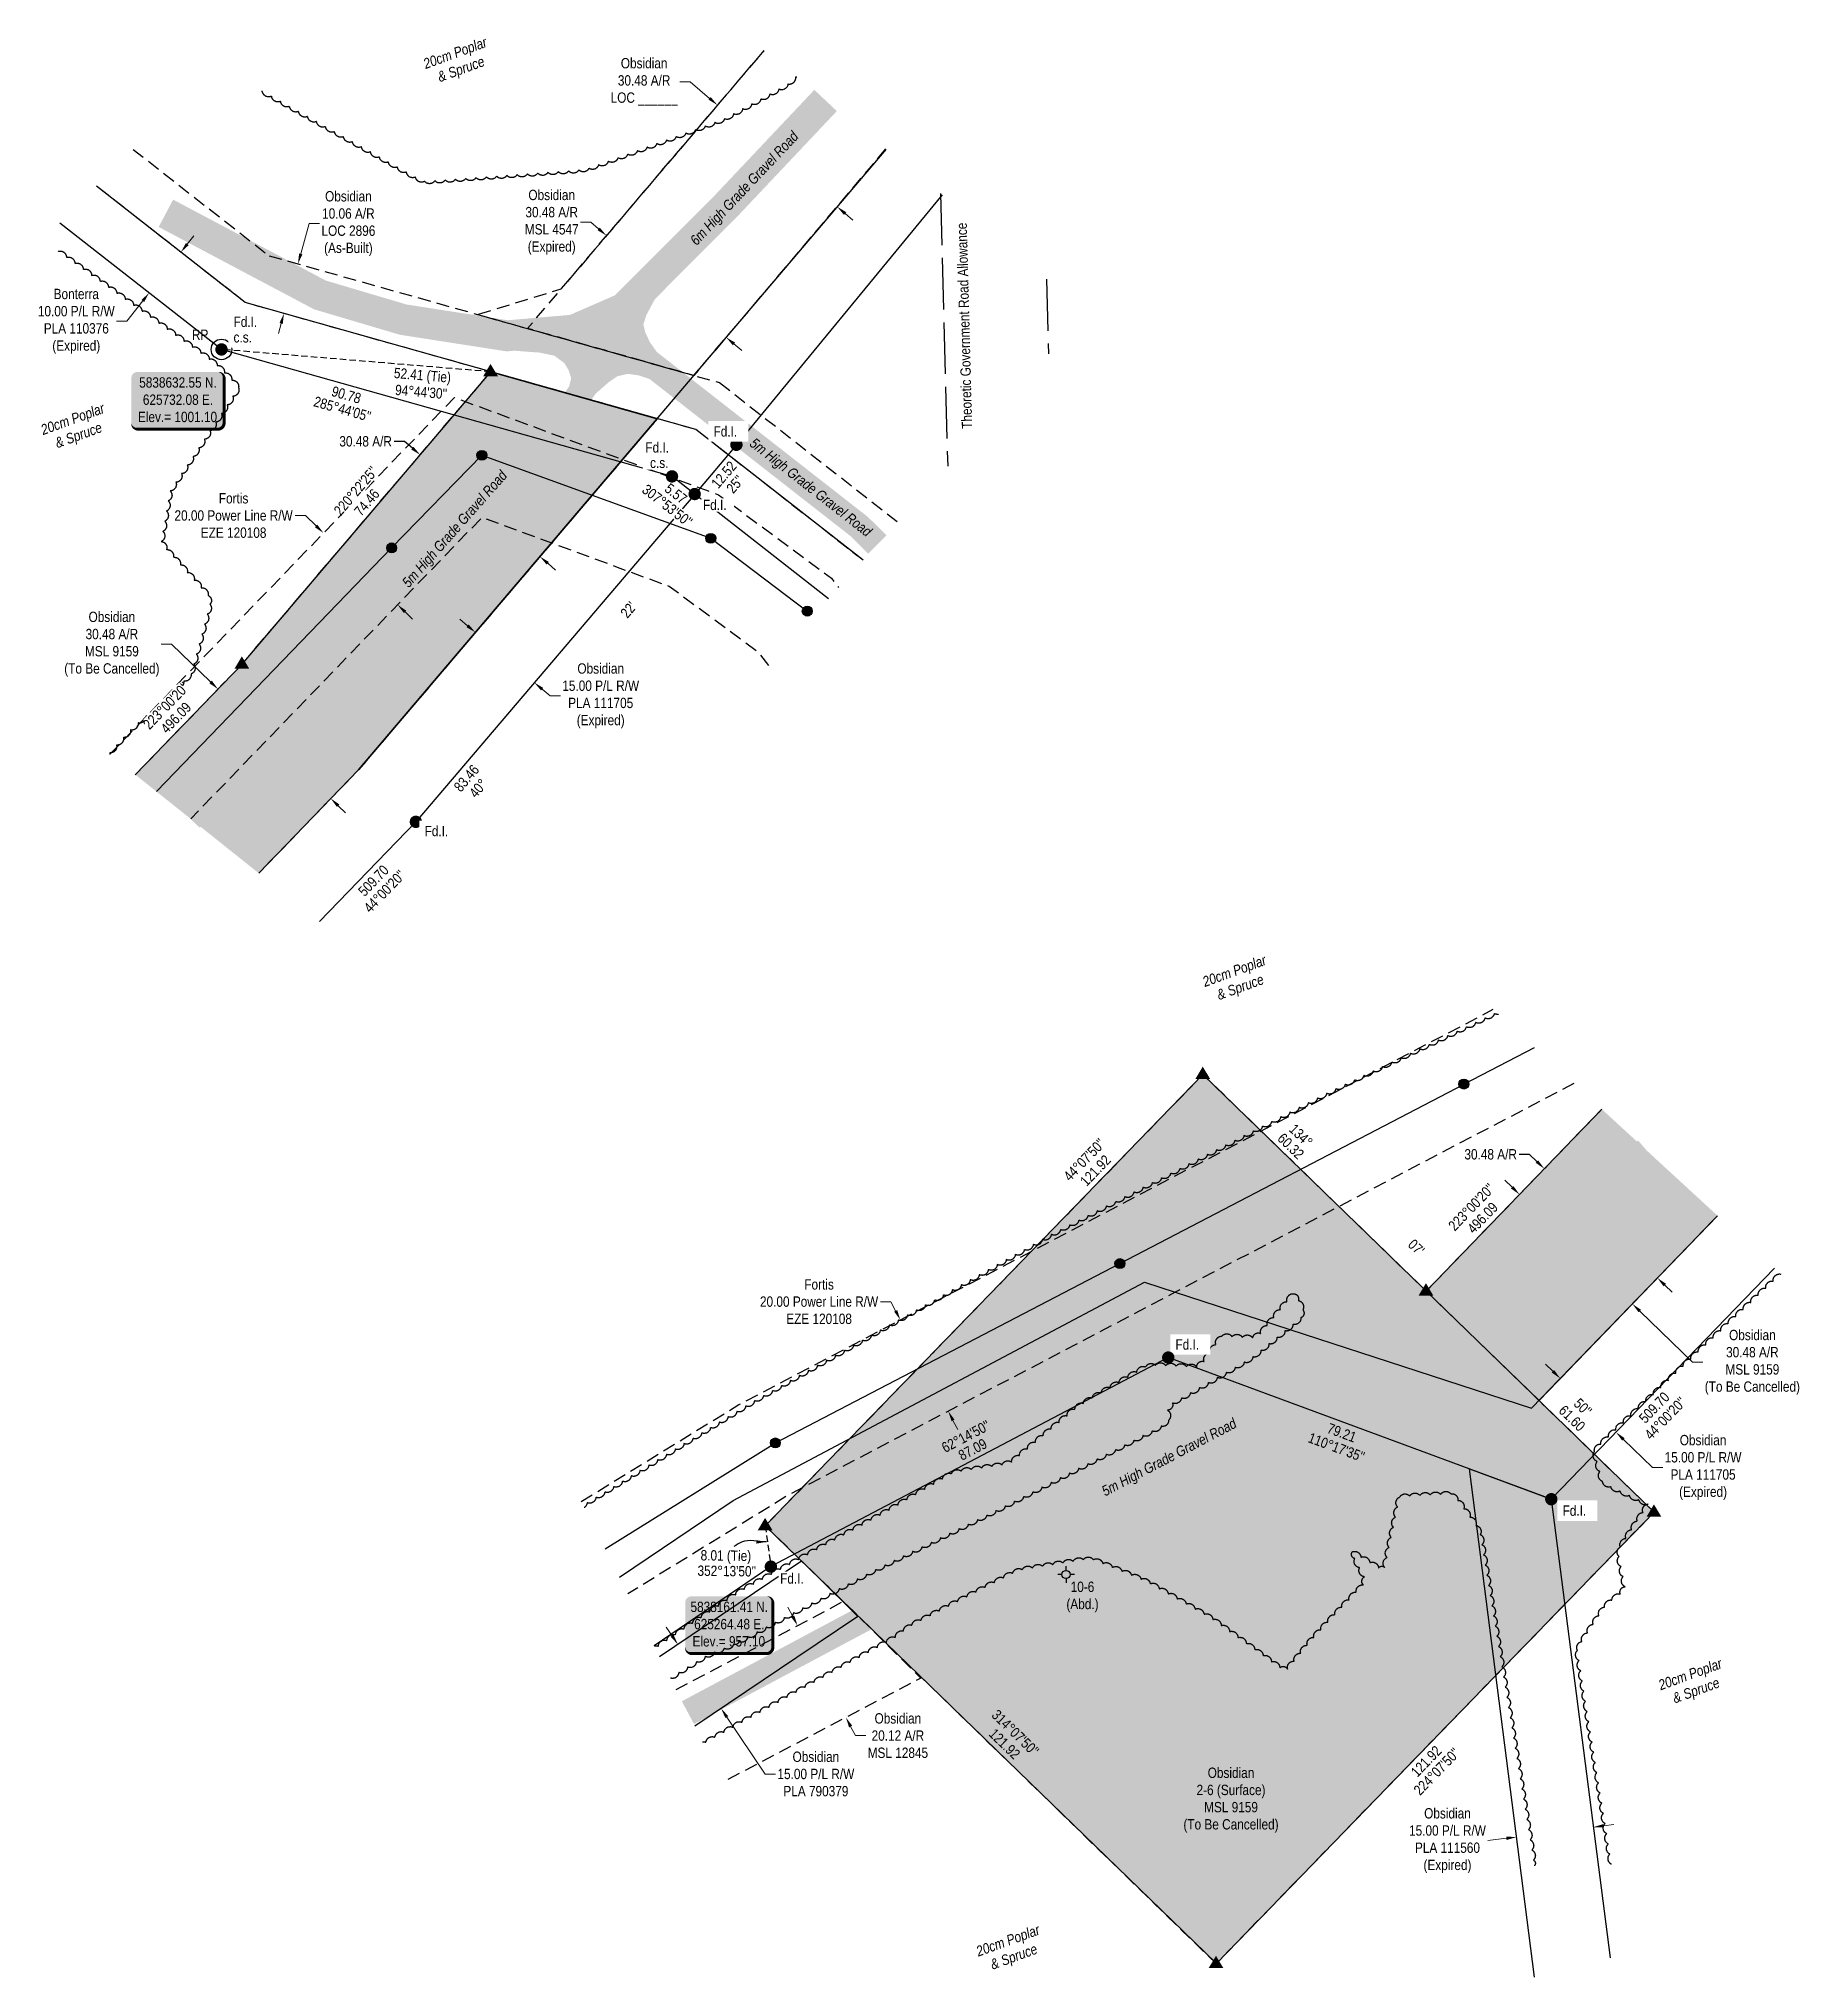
# Model space of a CAD drawing. Extents: x 624140 to 630060, y 5837784 to 5842470.
# Drawn here: x 627446 to 629152, y 5837918 to 5839797 of the extents above; entities that cross this region are included whole.
import ezdxf
from ezdxf.enums import TextEntityAlignment as Align

# ---------------------------------------------------------------- set-up
doc = ezdxf.new("R2010")
doc.units = 0
doc.header["$LTSCALE"] = 5
doc.header["$PDSIZE"] = 0.5
for name, pattern in [('0', [1, 1, 0]), ('foc-ACCESSROAD', [3.75, 2.5, -1.25]), ('foc-FLOWLINE', [3.75, 2.5, -1.25]), ('foc-TIELINE', [1.875, 1.25, -0.625]), ('foc-UNSURVEYED', [12.5, 10, -2.5])]:
    doc.linetypes.add(name, pattern=pattern)
doc.layers.get('Defpoints').update_dxf_attribs({"color": 9})
for name, color, linetype in [('35', 37, 'Continuous'), ('AS-POWER', 104, 'foc-POWER'), ('AS-POWER-EXISTING-PP', 72, 'Continuous'), ('AS-ROADS', 254, 'Continuous'), ('C-AR', 13, 'foc-ACCESSROAD'), ('C-RW', 13, 'Continuous'), ('C-WS', 13, 'foc-ACCESSROAD'), ('DETAIL-T', 7, 'Continuous'), ('F-EZE', 190, 'foc-FLOWLINE'), ('F-RW', 190, 'Continuous'), ('F-WS-S', 190, 'Continuous'), ('L-BD', 7, 'Continuous'), ('L-MON', 1, 'Continuous'), ('L-ROAD-T', 7, 'Continuous'), ('L-SECLBL', 7, 'Continuous'), ('L-TIE', 7, 'foc-TIELINE'), ('L-TIE-T', 7, 'Continuous'), ('L-USEC', 7, 'foc-UNSURVEYED'), ('P-PROPOSED', 10, 'Continuous'), ('P-PROPOSED-H', 21, 'Continuous'), ('P-TXT', 4, 'Continuous'), ('T-BUSH', 110, '0'), ('T-BUSH-T', 110, 'Continuous')]:
    doc.layers.add(name, color=color, linetype=linetype)
for name, color, linetype, lineweight in [('C-AR-T', 13, 'Continuous', 9), ('C-RW-T', 13, 'Continuous', 9), ('F-EZE-T', 190, 'Continuous', 9), ('F-RW-T', 190, 'Continuous', 9), ('F-WS-T', 190, 'Continuous', 9), ('T-TEXT', 48, 'Continuous', 18)]:
    doc.layers.add(name, color=color, linetype=linetype, lineweight=lineweight)
doc.styles.add('80', font='ARIALN.TTF', dxfattribs={"height": 10})
doc.styles.add('80CG', font='ARIALN.TTF', dxfattribs={"height": 10})
doc.styles.add('80L', font='ARIALN.TTF', dxfattribs={"height": 10})
doc.styles.add('80LS', font='ARIALNI.TTF', dxfattribs={"height": 10})
doc.styles.add('foc-LtypeFont', font='ARIALN.TTF', dxfattribs={"height": 7.35})
doc.linetypes.add('foc-POWER', pattern='A,6,-1,["P",foc-LtypeFont,S=0.2,R=0,X=-0.625,Y=-0.75],-1.24,4', length=12.24)
doc.dimstyles.new('Compass 5 000', dxfattribs={"dimscale": 5, "dimtxt": 9, "dimasz": 2, "dimexe": 0.2, "dimexo": 0.0625, "dimgap": 0.5, "dimtad": 0, "dimtih": 1, "dimtoh": 1, "dimzin": 0, "dimdsep": 46, "dimtxsty": '80CG', "dimcen": 0.1, "dimse1": 1, "dimse2": 1, "dimclrd": 256, "dimclrt": 256, "dimaunit": 1, "dimadec": 4, "dimazin": 0, "dimtfac": 0.06, "dimtofl": 0, "dimtmove": 0, "dimatfit": 1, "dimfxl": 0.2, "dimtolj": 1, "dimtzin": 0, "dimlwd": -1, "dimarcsym": 0})

msp = doc.modelspace()

# ---------------------------------------------------------------- texts
at = {"layer": 'C-RW', "insert": (628601.455, 5838089.631), "char_height": 9.9964, "width": 91.6904, "attachment_point": 5, "style": '80CG'}
msp.add_mtext('\\A1;Obsidian\\P2-6 (Surface)\\PMSL 9159\\P(To Be Cancelled)', dxfattribs=at)
at = {"layer": 'F-WS-T', "insert": (628457.466, 5838286.579), "char_height": 9.9964, "width": 30.58692, "attachment_point": 5, "style": '80CG'}
msp.add_mtext('\\A1;10-6\\P(Abd.) ', dxfattribs=at)
at = {"layer": 'L-BD', "style": '80L'}
for s, rotation, p in [('90.78', 344.2646, (627743.83, 5839451.949)), ("285°44'05''", 344.2646, (627739.967, 5839438.238)), ('12.52', 49.6911, (628109.83, 5839374.515)), ('5.57', 322.1034, (628063.294, 5839356.133)), ("25''", 49.6911, (628120.693, 5839365.3)), ('74.46', 49.6191, (627763.634, 5839347.631)), ("22'", 49.6911, (628017.257, 5839243.632)), ('496.09', 46.0074, (627578.557, 5839138.855)), ('83.46', 49.6268, (627860.239, 5839080.264)), ('40°', 49.6268, (627871.663, 5839070.551)), ('509.70', 45.9938, (627770.059, 5838981.024)), ("44°00'20''", 45.9938, (627780.844, 5838970.607)), ("44°07'50''", 45.8688, (628459.259, 5838710.381)), ('60.32', 315.8651, (628659.427, 5838723.632)), ('134°', 315.8651, (628669.347, 5838733.856)), ('121.92', 45.8688, (628470.021, 5838699.94)), ("223°00'20''", 46.0074, (628834.51, 5838664.528)), ('496.09', 46.0074, (628845.297, 5838654.113)), ("07'", 315.8651, (628781.035, 5838625.517)), ('509.70', 45.9938, (629011.698, 5838470.188)), ('61.60', 315.8688, (628932.079, 5838459.832)), ("50''", 315.8688, (628942.52, 5838470.594)), ("44°00'20''", 45.9938, (629022.483, 5838459.771)), ("62°14'50''", 27.753298, (628344.344, 5838442.175)), ("110°17'35''", 339.7076, (628703.676, 5838431.681)), ('79.21', 339.7076, (628708.877, 5838445.745)), ('87.09', 27.753298, (628350.977, 5838429.569)), ("314°07'50''", 315.803579, (628392.41, 5838154.908)), ('121.92', 315.803579, (628381.957, 5838144.157)), ('121.92', 45.8688, (628790.657, 5838127.256)), ("224°07'50''", 45.8688, (628800.882, 5838117.337))]:
    msp.add_text(s, height=9.9964, rotation=rotation, dxfattribs=at).set_placement(p, align=Align.MIDDLE)
at = {"layer": 'L-TIE-T', "style": '80L'}
for s, p in [('52.41 (Tie)', (627817.5, 5839469.742)), ("94°44'30''", (627816.261, 5839454.799))]:
    msp.add_text(s, height=9.9964, rotation=355.258786, dxfattribs=at).set_placement(p, align=Align.MIDDLE)
at = {"layer": 'T-BUSH-T', "attachment_point": 2, "rotation": 20, "style": '80LS'}
for insert, char_height, width in [((627847.531, 5839788.115), 9.9964, 65.38338), ((627476.766, 5839433.297), 9.9964, 65.38338), ((628602.999, 5838898.218), 9.99995, 65.4066), ((629044.875, 5838216.395), 9.99995, 65.4066), ((628383.475, 5837958.25), 9.99995, 65.4066)]:
    msp.add_mtext('20cm Poplar \\P& Spruce', dxfattribs=dict(at, insert=insert, char_height=char_height, width=width))
at = {"layer": 'T-TEXT', "char_height": 9.99403, "attachment_point": 1, "style": '80LS'}
for s, insert, rotation in [('\\pi0.5079;6m High Grade Gravel Road', (628075.737, 5839602.563), 46.646803), ('\\pi0.4295;5m High Grade Gravel Road', (628139.764, 5839411.258), 321.98729), ('\\pi0.4295;5m High Grade Gravel Road', (627796.605, 5839270.664), 48.526567), ('\\pi0.4295;5m High Grade Gravel Road', (628474.454, 5838392.571), 27.760063)]:
    msp.add_mtext_dynamic_manual_height_columns(s, width=145.71103, gutter_width=49.982, heights=[0], dxfattribs=dict(at, insert=insert, rotation=rotation))

# ---------------------------------------------------------------- blocks, each defined once
blk = doc.blocks.new('POWERPOLE')
h = blk.add_hatch(color=255)
edge = h.paths.add_edge_path()
edge.add_arc((0, 0), 0.96, 0, 360)
at = {"linetype": 'Continuous'}
for p, q in [((0.68, -0.68), (-0.68, 0.68)), ((-0.68, -0.68), (0.68, 0.68))]:
    blk.add_line(p, q, dxfattribs=at)
blk.add_circle((0, 0), 0.96, dxfattribs=at)
blk = doc.blocks.new('STRIA')
blk.add_hatch(color=255).paths.add_polyline_path([(-0.04, 1.52), (-1.47, -0.87), (1.39, -0.87)])
blk = doc.blocks.new('STRIAA')
blk.add_blockref('STRIA', (0, 0))
blk = doc.blocks.new('STRIB')
at = {"color": 1}
blk.add_solid([(-1.12, -0.67), (-0.04, 1.13), (1.04, -0.67)], dxfattribs=at)
blk = doc.blocks.new('STRIBB')
blk.add_blockref('STRIB', (0, 0))
blk = doc.blocks.new('STRICC')
for name in ['STRIAA', 'STRIBB']:
    blk.add_blockref(name, (0, 0))
blk = doc.blocks.new('fdspike')
blk.add_blockref('STRICC', (0, 0))
blk = doc.blocks.new('TRIA')
blk.add_hatch(color=255).paths.add_polyline_path([(-0.04, 1.52), (-1.47, -0.87), (1.39, -0.87)])
blk = doc.blocks.new('TRIAA')
blk.add_blockref('TRIA', (0, 0))
blk = doc.blocks.new('TRIB')
at = {"color": 1}
blk.add_lwpolyline([(-1.12, -0.67), (-0.04, 1.13), (1.04, -0.67)], close=True, dxfattribs=at)
blk = doc.blocks.new('TRIBB')
blk.add_blockref('TRIB', (0, 0))
blk = doc.blocks.new('TRICC')
for name in ['TRIAA', 'TRIBB']:
    blk.add_blockref(name, (0, 0))
blk = doc.blocks.new('plspike')
blk.add_blockref('TRICC', (0, 0))
blk = doc.blocks.new('fdia')
at = {"color": 255, "const_width": 1}
blk.add_lwpolyline([(-0.5, 0, 1), (0.5, 0, 1)], format="xyb", close=True, dxfattribs=at)
blk = doc.blocks.new('Fdiaa')
blk.add_blockref('fdia', (0, 0))
blk = doc.blocks.new('fdib')
at = {"color": 1, "const_width": 1.6}
blk.add_lwpolyline([(-0.4, 0, 1), (0.4, 0, 1)], format="xyb", close=True, dxfattribs=at)
at = {"color": 1}
blk.add_circle((0, 0), 0.8, dxfattribs=at)
blk = doc.blocks.new('Fdibb')
blk.add_blockref('fdib', (0, 0))
blk = doc.blocks.new('fdicc')
for name in ['Fdibb', 'Fdiaa']:
    blk.add_blockref(name, (0, 0))
blk = doc.blocks.new('FDI')
blk.add_blockref('fdicc', (0, 0))
blk = doc.blocks.new('*D702')
at = {"layer": 'Defpoints', "color": 0, "transparency": 16777216}
for p in [(628280.9, 5838555.1), (628227.7, 5838527.2), (628274.1, 5838438.7)]:
    blk.add_point(p, dxfattribs=at)
at = {"layer": 'F-EZE-T', "transparency": 16777216}
for p, q in [((628271.6, 5838572.8), (628261.6, 5838572.8)), ((628276.3, 5838563.9), (628271.6, 5838572.8)), ((628331.9, 5838457.7), (628336.6, 5838448.8))]:
    blk.add_line(p, q, dxfattribs=at)
for points in [[(628277.8, 5838564.7), (628274.8, 5838563.2), (628280.9, 5838555.1)], [(628333.4, 5838458.5), (628330.5, 5838456.9), (628327.3, 5838466.6)]]:
    blk.add_solid(points, dxfattribs=at)
at = {"layer": 'F-EZE-T', "transparency": 16777216, "insert": (628202.1, 5838572.8), "char_height": 10, "attachment_point": 5, "style": '80CG'}
blk.add_mtext('\\A1;Fortis\\P20.00 Power Line R/W\\PEZE 120108', dxfattribs=at)
blk = doc.blocks.new('*D703')
at = {"layer": 'C-AR-T', "transparency": 16777216}
for p, q in [((628874, 5838683.7), (628866.9, 5838690.6)), ((628997.7, 5838563.7), (629048.9, 5838514)), ((629048.9, 5838514), (629058.9, 5838514))]:
    blk.add_line(p, q, dxfattribs=at)
for points in [[(628875.2, 5838684.9), (628872.9, 5838682.5), (628881.2, 5838676.7)], [(628998.9, 5838564.9), (628996.6, 5838562.5), (628990.6, 5838570.6)]]:
    blk.add_solid(points, dxfattribs=at)
at = {"layer": 'Defpoints', "color": 0, "transparency": 16777216}
for p in [(628881.2, 5838676.7), (628849.9, 5838644.4), (628959.2, 5838538.3)]:
    blk.add_point(p, dxfattribs=at)
at = {"layer": 'C-AR-T', "transparency": 16777216, "insert": (629106.9, 5838514), "char_height": 10, "attachment_point": 5, "style": '80CG'}
blk.add_mtext('\\A1;Obsidian\\P30.48 A/R\\PMSL 9159\\P(To Be Cancelled)', dxfattribs=at)
blk = doc.blocks.new('*D704')
at = {"layer": 'Defpoints', "color": 0, "transparency": 16777216}
for p in [(628934.7, 5838732.2), (628905.2, 5838701.7), (629044.3, 5838626.3)]:
    blk.add_point(p, dxfattribs=at)
at = {"layer": 'P-TXT', "transparency": 16777216}
for p, q in [((628890.8, 5838715.6), (628880.8, 5838715.6)), ((628898, 5838708.6), (628890.8, 5838715.6)), ((629022, 5838588.9), (629029.2, 5838581.9))]:
    blk.add_line(p, q, dxfattribs=at)
for points in [[(628899.2, 5838709.8), (628896.9, 5838707.4), (628905.2, 5838701.7)], [(629023.2, 5838590.1), (629020.8, 5838587.7), (629014.8, 5838595.8)]]:
    blk.add_solid(points, dxfattribs=at)
at = {"layer": 'P-TXT', "transparency": 16777216, "insert": (628853.2, 5838715.6), "char_height": 10, "attachment_point": 5, "style": '80CG'}
blk.add_mtext('\\A1;30.48 A/R', dxfattribs=at)
blk = doc.blocks.new('*D705')
at = {"layer": 'C-RW-T', "transparency": 16777216}
for p, q in [((628913.5, 5838505.3), (628906.3, 5838512.3)), ((628981.9, 5838439.3), (629010.1, 5838412.1)), ((629010.1, 5838412.1), (629020.1, 5838412.1))]:
    blk.add_line(p, q, dxfattribs=at)
for points in [[(628914.7, 5838506.5), (628912.3, 5838504.1), (628920.7, 5838498.4)], [(628983, 5838440.5), (628980.7, 5838438.1), (628974.7, 5838446.3)]]:
    blk.add_solid(points, dxfattribs=at)
at = {"layer": 'Defpoints', "color": 0, "transparency": 16777216}
for p in [(628990.8, 5838571), (629044.8, 5838518.8), (628974.7, 5838446.3)]:
    blk.add_point(p, dxfattribs=at)
at = {"layer": 'C-RW-T', "transparency": 16777216, "insert": (629059.1, 5838412.1), "char_height": 10, "attachment_point": 5, "style": '80CG'}
blk.add_mtext('\\A1;Obsidian\\P15.00 P/L R/W\\PPLA 111705\\P(Expired)', dxfattribs=at)
blk = doc.blocks.new('*D706')
at = {"layer": 'C-RW-T', "transparency": 16777216}
for p, q in [((628868.4, 5838052.6), (628850.3, 5838050.3)), ((628962.6, 5838064.6), (628972.5, 5838065.9))]:
    blk.add_line(p, q, dxfattribs=at)
for points in [[(628868.2, 5838054.2), (628868.6, 5838050.9), (628878.3, 5838053.8)], [(628962.4, 5838066.3), (628962.8, 5838063), (628952.7, 5838063.4)]]:
    blk.add_solid(points, dxfattribs=at)
at = {"layer": 'Defpoints', "color": 0, "transparency": 16777216}
for p in [(628943.9, 5838131.7), (628869.5, 5838122.1), (628878.3, 5838053.8)]:
    blk.add_point(p, dxfattribs=at)
at = {"layer": 'C-RW-T', "transparency": 16777216, "insert": (628811.3, 5838050.3), "char_height": 10, "attachment_point": 5, "style": '80CG'}
blk.add_mtext('\\A1;Obsidian\\P15.00 P/L R/W\\PPLA 111560\\P(Expired)', dxfattribs=at)
blk = doc.blocks.new('*D707')
at = {"layer": 'C-AR-T', "transparency": 16777216}
for p, q in [((628176.5, 5838267.7), (628171.9, 5838276.5)), ((628232.7, 5838160.9), (628237.4, 5838152.1)), ((628237.4, 5838152.1), (628247.4, 5838152.1))]:
    blk.add_line(p, q, dxfattribs=at)
for points in [[(628178, 5838268.5), (628175.1, 5838266.9), (628181.2, 5838258.8)], [(628234.2, 5838161.7), (628231.2, 5838160.1), (628228.1, 5838169.8)]]:
    blk.add_solid(points, dxfattribs=at)
at = {"layer": 'Defpoints', "color": 0, "transparency": 16777216}
for p in [(628166.4, 5838251), (628228.1, 5838169.8), (628213.2, 5838162)]:
    blk.add_point(p, dxfattribs=at)
at = {"layer": 'C-AR-T', "transparency": 16777216, "insert": (628278.5, 5838152.1), "char_height": 10, "attachment_point": 5, "style": '80CG'}
blk.add_mtext('\\A1;Obsidian\\P20.12 A/R\\PMSL 12845', dxfattribs=at)
blk = doc.blocks.new('*D708')
at = {"layer": 'C-RW-T', "transparency": 16777216}
for p, q in [((628059.6, 5838248.9), (628054, 5838257.2)), ((628112.7, 5838170.1), (628149.9, 5838114.9)), ((628149.9, 5838114.9), (628159.9, 5838114.9))]:
    blk.add_line(p, q, dxfattribs=at)
for points in [[(628061, 5838249.9), (628058.2, 5838248), (628065.2, 5838240.6)], [(628114.1, 5838171), (628111.3, 5838169.2), (628107.1, 5838178.4)]]:
    blk.add_solid(points, dxfattribs=at)
at = {"layer": 'Defpoints', "color": 0, "transparency": 16777216}
for p in [(628084.7, 5838253.8), (628126.7, 5838191.6), (628107.1, 5838178.4)]:
    blk.add_point(p, dxfattribs=at)
at = {"layer": 'C-RW-T', "transparency": 16777216, "insert": (628199, 5838114.9), "char_height": 10, "attachment_point": 5, "style": '80CG'}
blk.add_mtext('\\A1;Obsidian\\P15.00 P/L R/W\\PPLA 790379', dxfattribs=at)
blk = doc.blocks.new('*D710')
at = {"layer": 'C-AR-T', "transparency": 16777216}
for p, q in [((628077.1, 5839755.3), (628067.1, 5839755.3)), ((628096, 5839739.3), (628077.1, 5839755.3)), ((628227.3, 5839627.7), (628234.9, 5839621.2))]:
    blk.add_line(p, q, dxfattribs=at)
for points in [[(628097, 5839740.6), (628094.9, 5839738.1), (628103.6, 5839732.8)], [(628228.4, 5839629), (628226.2, 5839626.4), (628219.7, 5839634.2)]]:
    blk.add_solid(points, dxfattribs=at)
at = {"layer": 'Defpoints', "color": 0, "transparency": 16777216}
for p in [(628147.4, 5839784.4), (628103.6, 5839732.8), (628263.5, 5839685.7)]:
    blk.add_point(p, dxfattribs=at)
at = {"layer": 'C-AR-T', "transparency": 16777216, "insert": (628032.5, 5839755.3), "char_height": 10, "attachment_point": 5, "style": '80CG'}
blk.add_mtext('\\A1;Obsidian\\P30.48 A/R\\PLOC ______', dxfattribs=at)
blk = doc.blocks.new('*D711')
at = {"layer": 'C-AR-T', "transparency": 16777216}
for p, q in [((627699.6, 5839588.5), (627707.8, 5839617.9)), ((627707.8, 5839617.9), (627717.8, 5839617.9)), ((627680.6, 5839521.2), (627677.9, 5839511.5))]:
    blk.add_line(p, q, dxfattribs=at)
for points in [[(627698, 5839589), (627701.2, 5839588.1), (627696.9, 5839578.9)], [(627679, 5839521.6), (627682.2, 5839520.7), (627683.3, 5839530.8)]]:
    blk.add_solid(points, dxfattribs=at)
at = {"layer": 'Defpoints', "color": 0, "transparency": 16777216}
for p in [(627685.6, 5839582.1), (627696.9, 5839578.9), (627672, 5839534)]:
    blk.add_point(p, dxfattribs=at)
at = {"layer": 'C-AR-T', "transparency": 16777216, "insert": (627745.8, 5839617.9), "char_height": 10, "attachment_point": 5, "style": '80CG'}
blk.add_mtext('\\A1;Obsidian\\P10.06 A/R\\PLOC 2896\\P(As-Built)', dxfattribs=at)
blk = doc.blocks.new('*D712')
at = {"layer": 'Defpoints', "color": 0, "transparency": 16777216}
for p in [(627560.1, 5839608.4), (627529.3, 5839569), (627552.6, 5839550.8)]:
    blk.add_point(p, dxfattribs=at)
at = {"layer": 'F-RW-T', "transparency": 16777216}
for p, q in [((627589.6, 5839598), (627595.8, 5839605.9)), ((627546.5, 5839542.9), (627531.1, 5839523.2)), ((627531.1, 5839523.2), (627521.1, 5839523.2))]:
    blk.add_line(p, q, dxfattribs=at)
for points in [[(627588.3, 5839599.1), (627590.9, 5839597), (627583.4, 5839590.2)], [(627545.2, 5839543.9), (627547.8, 5839541.9), (627552.6, 5839550.8)]]:
    blk.add_solid(points, dxfattribs=at)
at = {"layer": 'F-RW-T', "transparency": 16777216, "insert": (627482, 5839523.2), "char_height": 10, "attachment_point": 5, "style": '80CG'}
blk.add_mtext('\\A1;Bonterra\\P10.00 P/L R/W\\PPLA 110376\\P(Expired)', dxfattribs=at)
blk = doc.blocks.new('*D713')
at = {"layer": 'Defpoints', "color": 0, "transparency": 16777216}
for p in [(627721.7, 5839317.9), (627690.8, 5839286), (627762.7, 5839216.5)]:
    blk.add_point(p, dxfattribs=at)
at = {"layer": 'F-EZE-T', "transparency": 16777216}
for p, q in [((627704.1, 5839334.9), (627694.1, 5839334.9)), ((627714.5, 5839324.8), (627704.1, 5839334.9)), ((627800.7, 5839241.5), (627807.9, 5839234.5))]:
    blk.add_line(p, q, dxfattribs=at)
for points in [[(627715.6, 5839326), (627713.3, 5839323.6), (627721.7, 5839317.9)], [(627801.9, 5839242.7), (627799.6, 5839240.3), (627793.5, 5839248.4)]]:
    blk.add_solid(points, dxfattribs=at)
at = {"layer": 'F-EZE-T', "transparency": 16777216, "insert": (627634.5, 5839334.9), "char_height": 10, "attachment_point": 5, "style": '80CG'}
blk.add_mtext('\\A1;Fortis\\P20.00 Power Line R/W\\PEZE 120108', dxfattribs=at)
blk = doc.blocks.new('*D714')
at = {"layer": 'C-AR-T', "transparency": 16777216}
for p, q in [((627574.4, 5839210.2), (627564.4, 5839210.2)), ((627612.2, 5839173.6), (627574.4, 5839210.2)), ((627735.9, 5839053.6), (627743.1, 5839046.6))]:
    blk.add_line(p, q, dxfattribs=at)
for points in [[(627613.4, 5839174.8), (627611, 5839172.4), (627619.4, 5839166.6)], [(627737.1, 5839054.8), (627734.7, 5839052.4), (627728.7, 5839060.6)]]:
    blk.add_solid(points, dxfattribs=at)
at = {"layer": 'Defpoints', "color": 0, "transparency": 16777216}
for p in [(627619.4, 5839166.6), (627608.3, 5839155.2), (627717.7, 5839049.2)]:
    blk.add_point(p, dxfattribs=at)
at = {"layer": 'C-AR-T', "transparency": 16777216, "insert": (627516.5, 5839210.2), "char_height": 10, "attachment_point": 5, "style": '80CG'}
blk.add_mtext('\\A1;Obsidian\\P30.48 A/R\\PMSL 9159\\P(To Be Cancelled)', dxfattribs=at)
blk = doc.blocks.new('*D715')
at = {"layer": 'C-RW-T', "transparency": 16777216}
for p, q in [((627861.3, 5839228.1), (627853.7, 5839234.6)), ((627933.7, 5839166.6), (627941.3, 5839160.1)), ((627941.3, 5839160.1), (627951.3, 5839160.1))]:
    blk.add_line(p, q, dxfattribs=at)
for points in [[(627862.4, 5839229.3), (627860.2, 5839226.8), (627868.9, 5839221.6)], [(627934.7, 5839167.8), (627932.6, 5839165.3), (627926, 5839173)]]:
    blk.add_solid(points, dxfattribs=at)
at = {"layer": 'Defpoints', "color": 0, "transparency": 16777216}
for p in [(627892.4, 5839249.3), (627949.5, 5839200.7), (627926, 5839173)]:
    blk.add_point(p, dxfattribs=at)
at = {"layer": 'C-RW-T', "transparency": 16777216, "insert": (627990.4, 5839160.1), "char_height": 10, "attachment_point": 5, "style": '80CG'}
blk.add_mtext('\\A1;Obsidian\\P15.00 P/L R/W\\PPLA 111705\\P(Expired)', dxfattribs=at)
blk = doc.blocks.new('*D716')
at = {"layer": 'Defpoints', "color": 0, "transparency": 16777216}
for p in [(627815.4, 5839393.8), (627796.4, 5839371.4), (627912.5, 5839272.7)]:
    blk.add_point(p, dxfattribs=at)
at = {"layer": 'P-TXT', "transparency": 16777216}
for p, q in [((627800.2, 5839406.8), (627790.2, 5839406.8)), ((627807.8, 5839400.3), (627800.2, 5839406.8)), ((627939.1, 5839288.6), (627946.7, 5839282.1))]:
    blk.add_line(p, q, dxfattribs=at)
for points in [[(627808.8, 5839401.6), (627806.7, 5839399), (627815.4, 5839393.8)], [(627940.2, 5839289.9), (627938, 5839287.3), (627931.5, 5839295.1)]]:
    blk.add_solid(points, dxfattribs=at)
at = {"layer": 'P-TXT', "transparency": 16777216, "insert": (627762.5, 5839406.8), "char_height": 10, "attachment_point": 5, "style": '80CG'}
blk.add_mtext('\\A1;30.48 A/R', dxfattribs=at)
blk = doc.blocks.new('LABEL_ROAD_THEORETIC')
at = {"layer": 'L-ROAD-T', "style": '80L'}
blk.add_text('Theoretic Government Road Allowance', height=10, dxfattribs=at).set_placement((0, 0), align=Align.MIDDLE_CENTER)
blk = doc.blocks.new('*U722')
at = {"layer": '35', "color": 3}
blk.add_circle((0, 0), 10, dxfattribs=at)
at = {"layer": '35', "color": 3, "style": '80'}
blk.add_attdef('RP_001', (-28.7, 9.3), '', height=10, dxfattribs=at)
blk = doc.blocks.new('*U720')
h = blk.add_hatch(color=254)
edge = h.paths.add_edge_path()
edge.add_line((-39, -28.5), (39, -28.5))
edge.add_arc((39, -22.5), 6, 270, 360)
edge.add_line((45, -22.5), (45, 21))
edge.add_arc((39, 21), 6, 0, 90)
edge.add_line((39, 27), (-39, 27))
edge.add_arc((-39, 21), 6, 90, 180)
edge.add_line((-45, 21), (-45, -22.5))
edge.add_arc((-39, -22.5), 6, 180, 270)
at = {"color": 1, "flags": 128}
blk.add_lwpolyline([(-39, -28.5, 3, 3, 0), (39, -28.5, 3, 3, 0.414214), (45, -22.5, 3, 3, 0), (45, 21, 3, 0, 0.414214), (39, 27, 0, 0, 0), (-39, 27, 0, 0, 0.414214), (-45, 21, 0, 0, 0), (-45, -22.5, 0, 3, 0.414214)], format="xyseb", close=True, dxfattribs=at)
blk.add_lwpolyline([(-30.6, -6.3, 0, 10, 0), (0, 0, 5, 5, 0)], format="xyseb", dxfattribs=at)
at = {"color": 1, "style": '80'}
blk.add_attdef('ENTER_TEXT_001', (-36, -5), '', height=10, dxfattribs=at)
blk = doc.blocks.new('*U721')
h = blk.add_hatch(color=254)
edge = h.paths.add_edge_path()
edge.add_line((-36.5, -28.5), (36.5, -28.5))
edge.add_arc((36.5, -22.5), 6, 270, 360)
edge.add_line((42.5, -22.5), (42.5, 21))
edge.add_arc((36.5, 21), 6, 0, 90)
edge.add_line((36.5, 27), (-36.5, 27))
edge.add_arc((-36.5, 21), 6, 90, 180)
edge.add_line((-42.5, 21), (-42.5, -22.5))
edge.add_arc((-36.5, -22.5), 6, 180, 270)
at = {"color": 1, "flags": 128}
blk.add_lwpolyline([(-36.5, -28.5, 3, 3, 0), (36.5, -28.5, 3, 3, 0.414214), (42.5, -22.5, 3, 3, 0), (42.5, 21, 3, 0, 0.414214), (36.5, 27, 0, 0, 0), (-36.5, 27, 0, 0, 0.414214), (-42.5, 21, 0, 0, 0), (-42.5, -22.5, 0, 3, 0.414214)], format="xyseb", close=True, dxfattribs=at)
blk.add_lwpolyline([(-30.6, -6.3, 0, 10, 0), (0, 0, 5, 5, 0)], format="xyseb", dxfattribs=at)
at = {"color": 1, "style": '80'}
blk.add_attdef('ENTER_TEXT_001', (-36, -5), '', height=10, dxfattribs=at)
blk = doc.blocks.new('*D742')
at = {"layer": 'C-AR-T', "transparency": 16777216}
for p, q in [((627980.8, 5839619.2), (627970.8, 5839619.2)), ((627988.4, 5839612.7), (627980.8, 5839619.2)), ((628119.6, 5839501.3), (628127.2, 5839494.8))]:
    blk.add_line(p, q, dxfattribs=at)
for points in [[(627989.5, 5839614), (627987.3, 5839611.5), (627996, 5839606.3)], [(628120.7, 5839502.5), (628118.5, 5839500), (628112, 5839507.7)]]:
    blk.add_solid(points, dxfattribs=at)
at = {"layer": 'Defpoints', "color": 0, "transparency": 16777216}
for p in [(628017.6, 5839631.6), (627996, 5839606.3), (628133.5, 5839533.1)]:
    blk.add_point(p, dxfattribs=at)
at = {"layer": 'C-AR-T', "transparency": 16777216, "insert": (627942.9, 5839619.2), "char_height": 10, "attachment_point": 5, "style": '80CG'}
blk.add_mtext('\\A1;Obsidian\\P30.48 A/R\\PMSL 4547\\P(Expired)', dxfattribs=at)
blk = doc.blocks.new('GABD')
for p, q in [((-0.81, 0), (-1.62, 0)), ((0, 0.81), (0, 1.62)), ((1.62, 0), (0.81, 0)), ((0, -0.81), (0, -1.62))]:
    blk.add_line(p, q)
blk.add_circle((0, 0), 0.8)

# ---------------------------------------------------------------- dimensions: what is measured, and where the dimension line sits
at = {"layer": 'C-AR-T', "color": 4}
dim = msp.add_linear_dim(base=(628103.587, 5839732.849), p1=(628263.516, 5839685.722), p2=(628147.409, 5839784.407), angle=139.636978, text='Obsidian\\P30.48 A/R\\PLOC ______', dimstyle='Compass 5 000', dxfattribs=at)
dim.commit()
dim.dimension.update_dxf_attribs({"geometry": '*D710', "text_midpoint": (628032.543, 5839755.322), "dimtype": 161})
at = {"layer": 'C-AR-T', "color": 6}
dim = msp.add_linear_dim(base=(627996.037, 5839606.256), p1=(628133.531, 5839533.083), p2=(628017.583, 5839631.611), angle=139.643213, text='Obsidian\\P30.48 A/R\\PMSL 4547\\P(Expired)', dimstyle='Compass 5 000', dxfattribs=at)
dim.commit()
dim.dimension.update_dxf_attribs({"geometry": '*D742', "text_midpoint": (627942.884, 5839619.207), "dimtype": 161})
at = {"layer": 'C-AR-T', "color": 3}
for base, p1, p2, angle, text, picture, middle in [((627696.861, 5839578.905), (627672.01, 5839533.979), (627685.565, 5839582.088), 74.264563, 'Obsidian\\P10.06 A/R\\PLOC 2896\\P(As-Built)', '*D711', (627745.776, 5839617.894)), ((628881.209, 5838676.697), (628959.203, 5838538.302), (628849.858, 5838644.381), 135.868791, 'Obsidian\\P30.48 A/R\\PMSL 9159\\P(To Be Cancelled)', '*D703', (629106.88, 5838514.004)), ((628228.056, 5838169.761), (628166.352, 5838251.025), (628213.213, 5838161.952), 297.748998, 'Obsidian\\P20.12 A/R\\PMSL 12845', '*D707', (628278.5, 5838152.061))]:
    dim = msp.add_linear_dim(base=base, p1=p1, p2=p2, angle=angle, text=text, dimstyle='Compass 5 000', dxfattribs=at)
    dim.commit()
    dim.dimension.update_dxf_attribs({"geometry": picture, "text_midpoint": middle, "dimtype": 161})
at = {"layer": 'C-RW-T', "color": 3}
for base, p1, p2, angle, text, picture, middle in [((627926.032, 5839173.031), (627892.427, 5839249.257), (627949.548, 5839200.689), 319.626751, 'Obsidian\\P15.00 P/L R/W\\PPLA 111705\\P(Expired)', '*D715', (627990.354, 5839160.076)), ((628974.668, 5838446.255), (628990.789, 5838570.974), (629044.771, 5838518.833), 315.993755, 'Obsidian\\P15.00 P/L R/W\\PPLA 111705\\P(Expired)', '*D705', (629059.148, 5838412.068)), ((628107.089, 5838178.385), (628084.732, 5838253.809), (628126.658, 5838191.567), 303.964253, 'Obsidian\\P15.00 P/L R/W\\PPLA 790379', '*D708', (628198.972, 5838114.851)), ((628878.297, 5838053.841), (628943.915, 5838131.673), (628869.549, 5838122.15), 187.297899, 'Obsidian\\P15.00 P/L R/W\\PPLA 111560\\P(Expired)', '*D706', (628811.254, 5838050.261))]:
    dim = msp.add_linear_dim(base=base, p1=p1, p2=p2, angle=angle, text=text, dimstyle='Compass 5 000', dxfattribs=at)
    dim.commit()
    dim.dimension.update_dxf_attribs({"geometry": picture, "text_midpoint": middle, "dimtype": 161})
at = {"layer": 'F-EZE-T', "color": 3}
dim = msp.add_linear_dim(base=(628280.929, 5838555.08), p1=(628274.092, 5838438.679), p2=(628227.713, 5838527.197), angle=117.65237, text='Fortis\\P20.00 Power Line R/W\\PEZE 120108', dimstyle='Compass 5 000', dxfattribs=at)
dim.commit()
dim.dimension.update_dxf_attribs({"geometry": '*D702', "text_midpoint": (628202.053, 5838572.795), "dimtype": 161})
at = {"layer": 'F-RW-T', "color": 3}
dim = msp.add_linear_dim(base=(627552.643, 5839550.785), p1=(627560.133, 5839608.384), p2=(627529.337, 5839569.017), angle=231.964712, text='Bonterra\\P10.00 P/L R/W\\PPLA 110376\\P(Expired)', dimstyle='Compass 5 000', dxfattribs=at)
dim.commit()
dim.dimension.update_dxf_attribs({"geometry": '*D712', "text_midpoint": (627481.996, 5839523.224), "dimtype": 161})
at = {"layer": 'P-TXT', "color": 3}
dim = msp.add_linear_dim(base=(628905.226, 5838701.674), p1=(629044.259, 5838626.33), p2=(628934.685, 5838732.172), angle=135.992667, text='30.48 A/R', dimstyle='Compass 5 000', dxfattribs=at)
dim.commit()
dim.dimension.update_dxf_attribs({"geometry": '*D704', "text_midpoint": (628853.173, 5838715.569), "dimtype": 161})

# ---------------------------------------------------------------- hatches: boundary and pattern name
at = {"layer": 'AS-ROADS'}
h = msp.add_hatch(color=256, dxfattribs=at)
h.dxf.hatch_style = 1
h.paths.add_polyline_path([(628043.648, 5839545.991), (628034.598, 5839529.176), (628031.782, 5839520.147), (628033.608, 5839512.242), (628038.32, 5839502.648), (628049.102, 5839487.263), (628045.403, 5839464.825), (628026.931, 5839470.818), (628016.616, 5839472.256), (628006.637, 5839469.948), (627998.226, 5839464.217), (627985.937, 5839453.455), (627959.934, 5839460.493), (627961.762, 5839468.108), (627959.019, 5839476.333), (627955.057, 5839482.729), (627945.603, 5839489.797), (627930.877, 5839492.907), (627918.665, 5839493.745), (627901.544, 5839495.181), (627942.865, 5839499.787), (627966.334, 5839501.614), (627990.04, 5839511.113), (628014.464, 5839521.523), (628023.026, 5839527.506)])
at = {"layer": 'P-PROPOSED-H'}
h = msp.add_hatch(color=256, dxfattribs=at)
h.dxf.hatch_style = 1
h.paths.add_polyline_path([(627539.237, 5839083.668), (627658.852, 5838988.221), (627755.624, 5839088.405), (628045.274, 5839428.81), (627883.809, 5839474.273), (627642.699, 5839190.778)])
h = msp.add_hatch(color=256, dxfattribs=at)
h.dxf.hatch_style = 1
h.paths.add_polyline_path([(628574.26, 5838793.033), (629011.659, 5838368.702), (628587.345, 5837931.321), (628149.946, 5838355.652)])
h = msp.add_hatch(color=256, dxfattribs=at)
h.dxf.hatch_style = 1
h.paths.add_polyline_path([(629073.09, 5838656.177), (628960.958, 5838759.371), (628790.654, 5838583.062), (628900.079, 5838476.949)])

# ---------------------------------------------------------------- linework, layer by layer
at = {"layer": 'AS-POWER', "flags": 128}
for points in [[(627559.669, 5839067.364), (627787.699, 5839303.563), (627875.164, 5839393.293), (628097.149, 5839312.838), (628190.659, 5839242.228)], [(627994.683, 5838333.211), (628159.734, 5838435.882), (628493.729, 5838609.727), (628827.334, 5838783.812), (628827.164, 5838783.732), (628895.835, 5838819.304)]]:
    msp.add_lwpolyline(points, dxfattribs=at)
at = {"layer": 'AS-ROADS', "flags": 128}
for points, const_width in [([(628208.423, 5839737.288), (628112.209, 5839635.378), (628012.909, 5839535.828), (627964.324, 5839514.668), (627899.749, 5839509.133), (627798.904, 5839524.838), (627718.284, 5839548.733), (627568.874, 5839627.903)], 29.989), ([(627592.692, 5839041.013), (627788.509, 5839242.753), (627952.459, 5839428.238), (628005.244, 5839502.193)], 24.991), ([(628258.549, 5839306.859), (628241.359, 5839323.978), (628019.864, 5839497.108)], 24.991), ([(628074.945, 5838174.415), (628416.999, 5838356.907), (628843.569, 5838581.432), (629004.288, 5838719.495)], 24.991)]:
    msp.add_lwpolyline(points, dxfattribs=dict(at, const_width=const_width))
at = {"layer": 'C-AR', "flags": 128}
for points in [[(628148.539, 5839785.72), (627951.842, 5839554.248), (627871.33, 5839529.747), (627919.439, 5839516.193), (628080.748, 5839470.743), (628267.019, 5839689.897)], [(628063.558, 5838196.943), (628160.686, 5838248.044), (628225.643, 5838282.217), (628300.689, 5838207.974), (628108.965, 5838107.107)]]:
    msp.add_lwpolyline(points, dxfattribs=at)
at = {"layer": 'C-AR'}
for points in [[(627537.117, 5839689.865), (627668.848, 5839586.798), (628105.582, 5839463.746), (628278.222, 5839328.755)], [(628244.739, 5839291.488), (628082.551, 5839418.307), (627645.811, 5839541.36), (627501.611, 5839654.165)]]:
    msp.add_lwpolyline(points, dxfattribs=at)
at = {"layer": 'C-RW'}
for points in [[(627658.942, 5838988.149), (627755.624, 5839088.405), (628024.482, 5839404.373), (628064.663, 5839451.597), (628267.045, 5839689.877)], [(628321.558, 5839645.789), (628121.989, 5839403.498), (628081.494, 5839355.763), (627811.214, 5839037.993), (627717.747, 5838941.226)], [(628008.588, 5838305.702), (628118.75, 5838379.907), (628276.67, 5838463.728), (628517.556, 5838591.59), (628547.401, 5838581.882), (628892.864, 5838469.479), (629073.146, 5838656.126)], [(629128.329, 5838605.341), (628911.944, 5838381.317), (628540.609, 5838518.622), (628155.384, 5838315.917), (628042.223, 5838239.154)], [(628895.707, 5837917.895), (628832.601, 5838410.655), (628911.944, 5838381.317), (628968.892, 5837936.635)], [(628047.494, 5838228.726), (628185.122, 5838321.432), (628199.772, 5838307.025), (628239.588, 5838267.635), (628180.392, 5838227.763), (628081.612, 5838161.224)]]:
    msp.add_lwpolyline(points, dxfattribs=at)
at = {"layer": 'C-WS', "flags": 128}
for points in [[(628266.595, 5839690.24), (628080.748, 5839470.743), (627919.439, 5839516.193), (628148.774, 5839785.53)], [(627539.237, 5839083.668), (627642.699, 5839190.778), (627883.809, 5839474.273), (628045.274, 5839428.81), (627755.624, 5839088.405), (627658.942, 5838988.149)], [(629073.146, 5838656.126), (628900.079, 5838476.949), (629011.659, 5838368.702), (629011.659, 5838368.702), (628587.089, 5837931.057), (628149.974, 5838355.567), (628574.274, 5838793.047), (628790.654, 5838583.062), (628960.958, 5838759.371)]]:
    msp.add_lwpolyline(points, dxfattribs=at)
at = {"layer": 'F-EZE', "flags": 128}
for points in [[(627514.482, 5839103.422), (627824.077, 5839423.89), (627848.56, 5839449.237), (627937.206, 5839416.657), (628004.786, 5839391.819), (628081.35, 5839363.679), (628092.879, 5839359.439), (628104.585, 5839355.139), (628214.067, 5839274.121), (628221.087, 5839265.162)], [(628153.269, 5839189.679), (628143.744, 5839201.836), (628056.677, 5839266.262), (628015.721, 5839281.316), (628006.749, 5839284.613), (627930.192, 5839312.76), (627875.198, 5839332.977), (627592.946, 5839040.811)], [(627971.514, 5838379.052), (628124.268, 5838472.997), (628459.113, 5838648.439), (628612.133, 5838728.615), (628855.698, 5838856.241)], [(628933.815, 5838784.35), (628686.766, 5838654.903), (628547.401, 5838581.882), (628228.154, 5838414.609), (628173.69, 5838386.073), (628016.75, 5838289.553)]]:
    msp.add_lwpolyline(points, dxfattribs=at)
at = {"layer": 'F-RW'}
for points in [[(628244.739, 5839291.488), (628082.551, 5839418.307), (627645.811, 5839541.36), (627501.611, 5839654.165)], [(628211.257, 5839254.221), (628059.519, 5839372.868), (627622.774, 5839495.923), (627466.114, 5839618.475)]]:
    msp.add_lwpolyline(points, dxfattribs=at)
at = {"layer": 'L-TIE'}
for p, q in [((627883.809, 5839474.273), (627622.774, 5839495.923)), ((628149.974, 5838355.567), (628155.384, 5838315.917))]:
    msp.add_line(p, q, dxfattribs=at)
at = {"layer": 'L-USEC'}
for p, q in [((628319.932, 5839647.103), (628326.766, 5839382.786)), ((628422.662, 5839564.019), (628424.534, 5839491.604))]:
    msp.add_line(p, q, dxfattribs=at)
at = {"layer": 'P-PROPOSED', "flags": 128}
for points in [[(627539.237, 5839083.668), (627642.699, 5839190.778), (627883.809, 5839474.273), (628045.274, 5839428.81), (627755.624, 5839088.405), (627658.852, 5838988.221)], [(629073.09, 5838656.177), (628900.079, 5838476.949), (628790.675, 5838583.084), (628960.958, 5838759.371)]]:
    msp.add_lwpolyline(points, dxfattribs=at)
msp.add_lwpolyline([(628574.26, 5838793.033), (629011.659, 5838368.702), (628587.345, 5837931.321), (628149.946, 5838355.652)], close=True, dxfattribs=at)
at = {"layer": 'T-BUSH', "flags": 128}
for points in [[(628180.643, 5839759.755, -0.06167231), (628179.144, 5839759.784, -0.52056705), (628171.887, 5839753.035, -0.52056705), (628163.106, 5839748.258, -0.52056705), (628154.325, 5839743.481, -0.52056705), (628145.544, 5839738.704, -0.52056705), (628136.763, 5839733.926, -0.52056705), (628127.982, 5839729.149, -0.52056705), (628119.201, 5839724.372, -0.52056705), (628110.42, 5839719.595, -0.52056705), (628101.112, 5839715.987, -0.52056705), (628091.717, 5839712.57, -0.52056705), (628082.323, 5839709.154, -0.52056705), (628072.928, 5839705.737, -0.52056705), (628063.534, 5839702.32, -0.52056705), (628054.14, 5839698.903, -0.52056705), (628044.745, 5839695.487, -0.52056705), (628035.351, 5839692.07, -0.52056705), (628025.957, 5839688.653, -0.52056705), (628016.562, 5839685.236, -0.52056705), (628007.168, 5839681.82, -0.52056705), (627997.774, 5839678.403, -0.52056705), (627988.379, 5839674.986, -0.52056705), (627978.985, 5839671.569, -0.52056705), (627969.225, 5839669.858, -0.52056705), (627959.256, 5839669.124, -0.52056705), (627949.286, 5839668.391, -0.52056705), (627939.317, 5839667.658, -0.52056705), (627929.347, 5839666.924, -0.52056705), (627919.378, 5839666.191, -0.52056705), (627909.409, 5839665.458, -0.52056705), (627899.439, 5839664.724, -0.52056705), (627889.47, 5839663.991, -0.52056705), (627879.5, 5839663.258, -0.52056705), (627869.531, 5839662.524, -0.52056705), (627859.561, 5839661.791, -0.52056705), (627849.592, 5839661.058, -0.52056705), (627839.622, 5839660.324, -0.52056705), (627829.653, 5839659.591, -0.52056705), (627819.683, 5839658.858, -0.52056705), (627810.803, 5839663.009, -0.52056705), (627802.089, 5839667.908, -0.52056705), (627793.375, 5839672.806, -0.52056705), (627784.661, 5839677.705, -0.52056705), (627775.947, 5839682.603, -0.52056705), (627767.233, 5839687.502, -0.52056705), (627758.52, 5839692.4, -0.52056705), (627749.806, 5839697.299, -0.52056705), (627741.092, 5839702.198, -0.52056705), (627732.378, 5839707.096, -0.52056705), (627723.664, 5839711.995, -0.52056705), (627714.95, 5839716.893, -0.52056705), (627706.236, 5839721.792, -0.52056705), (627697.522, 5839726.69, -0.52056705), (627688.808, 5839731.589, -0.52056705), (627680.095, 5839736.488, -0.52056705), (627671.381, 5839741.386, -0.52056705), (627662.209, 5839746.542)], [(627464.318, 5839590.941, -0.52056705), (627472.459, 5839585.139, -0.52056705), (627480.599, 5839579.337, -0.52056705), (627488.739, 5839573.534, -0.52056705), (627496.879, 5839567.732, -0.52056705), (627505.019, 5839561.93, -0.52056705), (627513.159, 5839556.127, -0.52056705), (627521.299, 5839550.325, -0.52056705), (627529.439, 5839544.523, -0.52056705), (627537.579, 5839538.72, -0.52056705), (627545.72, 5839532.918, -0.52056705), (627553.86, 5839527.116, -0.52056705), (627562, 5839521.314, -0.52056705), (627570.14, 5839515.511, -0.52056705), (627578.28, 5839509.709, -0.52056705), (627586.42, 5839503.907, -0.52056705), (627594.56, 5839498.104, -0.52056705), (627602.7, 5839492.302, -0.52056705), (627610.84, 5839486.5, -0.52056705), (627618.563, 5839480.207, -0.52056705), (627625.599, 5839473.106, -0.52056705), (627632.635, 5839466.005, -0.52056705), (627639.307, 5839458.868, -0.52056705), (627633.787, 5839450.534, -0.52056705), (627628.267, 5839442.2, -0.52056705), (627622.747, 5839433.866, -0.52056705), (627617.227, 5839425.532, -0.52056705), (627611.707, 5839417.197, -0.52056705), (627606.187, 5839408.863, -0.52056705), (627600.667, 5839400.529, -0.52056705), (627595.147, 5839392.195, -0.52056705), (627589.627, 5839383.861, -0.52056705), (627584.107, 5839375.527, -0.52056705), (627578.587, 5839367.192, -0.52056705), (627573.068, 5839358.858, -0.52056705), (627571.204, 5839349.068, -0.52056705), (627569.486, 5839339.221, -0.52056705), (627567.767, 5839329.373, -0.52056705), (627566.048, 5839319.526, -0.52056705), (627564.33, 5839309.678, -0.52056705), (627569.446, 5839301.814, -0.52056705), (627576.169, 5839294.417, -0.52056705), (627582.893, 5839287.019, -0.52056705), (627589.616, 5839279.622, -0.52056705), (627596.34, 5839272.224, -0.52056705), (627603.063, 5839264.827, -0.52056705), (627609.787, 5839257.43, -0.52056705), (627611.599, 5839248.851, -0.52056705), (627608.973, 5839239.206, -0.52056705), (627606.347, 5839229.561, -0.52056705), (627603.721, 5839219.915, -0.52056705), (627601.094, 5839210.27, -0.52056705), (627598.468, 5839200.625, -0.52056705), (627595.842, 5839190.98, -0.52056705), (627593.216, 5839181.334, -0.52056705), (627586.101, 5839174.423, -0.52056705), (627578.736, 5839167.664, -0.52056705), (627571.372, 5839160.904, -0.52056705), (627564.007, 5839154.145, -0.52056705), (627556.642, 5839147.385, -0.52056705), (627549.278, 5839140.626, -0.52056705), (627541.913, 5839133.866, -0.52056705), (627534.549, 5839127.107, -0.52056705), (627527.645, 5839119.895, -0.52056705), (627521.029, 5839112.401, -0.52056705), (627514.413, 5839104.908, -0.06478188), (627514.582, 5839103.342, -0.06478188)], [(628860.911, 5838851.443, -0.18501188), (628856.595, 5838852.101, -0.52056705), (628847.563, 5838847.817, -0.52056705), (628838.531, 5838843.533, -0.52056705), (628829.499, 5838839.249, -0.52056705), (628820.467, 5838834.965, -0.52056705), (628811.435, 5838830.681, -0.52056705), (628802.404, 5838826.397, -0.52056705), (628793.372, 5838822.113, -0.52056705), (628784.34, 5838817.829, -0.52056705), (628775.308, 5838813.545, -0.52056705), (628766.276, 5838809.261, -0.52056705), (628757.244, 5838804.977, -0.52056705), (628748.212, 5838800.693, -0.52056705), (628739.18, 5838796.409, -0.52056705), (628730.148, 5838792.125, -0.52056705), (628721.116, 5838787.841, -0.52056705), (628712.084, 5838783.557, -0.52056705), (628703.053, 5838779.273, -0.52056705), (628694.129, 5838774.77, -0.52056705), (628685.23, 5838770.215, -0.52056705), (628676.332, 5838765.66, -0.52056705), (628667.434, 5838761.105, -0.52056705), (628658.535, 5838756.55, -0.52056705), (628649.637, 5838751.995, -0.52056705), (628640.738, 5838747.44, -0.52056705), (628631.84, 5838742.886, -0.52056705), (628622.942, 5838738.331, -0.52056705), (628614.043, 5838733.776, -0.52056705), (628605.145, 5838729.221, -0.52056705), (628596.247, 5838724.666, -0.52056705), (628587.348, 5838720.111, -0.52056705), (628578.45, 5838715.556, -0.52056705), (628569.551, 5838711.002, -0.52056705), (628560.653, 5838706.447, -0.52056705), (628551.755, 5838701.892, -0.52056705), (628542.856, 5838697.337, -0.52056705), (628533.958, 5838692.782, -0.52056705), (628525.059, 5838688.227, -0.52056705), (628516.161, 5838683.672, -0.52056705), (628507.263, 5838679.118, -0.52056705), (628498.364, 5838674.563, -0.52056705), (628489.466, 5838670.008, -0.52056705), (628480.568, 5838665.453, -0.52056705), (628471.669, 5838660.898, -0.52056705), (628462.771, 5838656.343, -0.52056705), (628453.872, 5838651.788, -0.52056705), (628444.974, 5838647.234, -0.52056705), (628436.076, 5838642.679, -0.52056705), (628427.243, 5838638.001, -0.52056705), (628418.52, 5838633.118, -0.52056705), (628409.798, 5838628.236, -0.52056705), (628401.075, 5838623.353, -0.52056705), (628392.352, 5838618.47, -0.52056705), (628383.629, 5838613.587, -0.52056705), (628374.907, 5838608.704, -0.52056705), (628366.184, 5838603.821, -0.52056705), (628357.461, 5838598.938, -0.52056705), (628348.739, 5838594.056, -0.52056705), (628340.016, 5838589.173, -0.52056705), (628331.293, 5838584.29, -0.52056705), (628322.57, 5838579.407, -0.52056705), (628313.848, 5838574.524, -0.52056705), (628305.125, 5838569.641, -0.52056705), (628296.402, 5838564.759, -0.52056705), (628287.68, 5838559.876, -0.52056705), (628278.957, 5838554.993, -0.52056705), (628270.234, 5838550.11, -0.52056705), (628261.511, 5838545.227, -0.52056705), (628252.789, 5838540.344, -0.52056705), (628244.066, 5838535.461, -0.52056705), (628235.343, 5838530.579, -0.52056705), (628226.621, 5838525.696, -0.52056705), (628217.898, 5838520.813, -0.52056705), (628209.175, 5838515.93, -0.52056705), (628200.452, 5838511.047, -0.52056705), (628191.73, 5838506.164, -0.52056705), (628183.007, 5838501.281, -0.52056705), (628174.284, 5838496.399, -0.52056705), (628165.562, 5838491.516, -0.52056705), (628156.839, 5838486.633, -0.52056705), (628148.116, 5838481.75, -0.52056705), (628139.424, 5838476.814, -0.52056705), (628130.889, 5838471.611, -0.52056705), (628122.354, 5838466.407, -0.52056705), (628113.818, 5838461.204, -0.52056705), (628105.283, 5838456.001, -0.52056705), (628096.748, 5838450.797, -0.52056705), (628088.212, 5838445.594, -0.52056705), (628079.677, 5838440.39, -0.52056705), (628071.142, 5838435.187, -0.52056705), (628062.606, 5838429.983, -0.52056705), (628054.071, 5838424.78, -0.52056705), (628045.536, 5838419.576, -0.52056705), (628037, 5838414.373, -0.52056705), (628028.465, 5838409.169, -0.52056705), (628019.93, 5838403.966, -0.52056705), (628011.394, 5838398.763, -0.52056705), (628002.859, 5838393.559, -0.52056705), (627994.324, 5838388.356, -0.52056705), (627985.788, 5838383.152, -0.52056705), (627977.253, 5838377.949, -0.23811113), (627974.468, 5838373.206, -0.23811113)], [(628970.374, 5838027.406, -0.52056705), (628968.799, 5838037.278, -0.52056705), (628967.225, 5838047.15, -0.52056705), (628965.65, 5838057.021, -0.52056705), (628964.076, 5838066.893, -0.52056705), (628962.501, 5838076.764, -0.52056705), (628960.927, 5838086.636, -0.52056705), (628959.353, 5838096.508, -0.52056705), (628957.778, 5838106.379, -0.52056705), (628956.204, 5838116.251, -0.52056705), (628954.629, 5838126.123, -0.52056705), (628953.055, 5838135.994, -0.52056705), (628951.48, 5838145.866, -0.52056705), (628949.906, 5838155.737, -0.52056705), (628948.331, 5838165.609, -0.52056705), (628946.757, 5838175.481, -0.52056705), (628945.183, 5838185.352, -0.52056705), (628943.608, 5838195.224, -0.52056705), (628942.034, 5838205.096, -0.52056705), (628940.459, 5838214.967, -0.52056705), (628938.885, 5838224.839, -0.52056705), (628937.31, 5838234.71, -0.52056705), (628941.582, 5838243.317, -0.52056705), (628947.097, 5838251.654, -0.52056705), (628952.612, 5838259.992, -0.52056705), (628958.127, 5838268.33, -0.52056705), (628963.642, 5838276.667, -0.52056705), (628970.721, 5838283.491, -0.52056705), (628978.873, 5838289.276, -0.52056705), (628983.581, 5838296.425, -0.52056705), (628981.6, 5838306.223, -0.52056705), (628979.619, 5838316.021, -0.52056705), (628977.637, 5838325.819, -0.52056705), (628978.875, 5838334.993, -0.52056705), (628984.373, 5838343.342, -0.52056705), (628989.871, 5838351.69, -0.52056705), (628995.369, 5838360.039, -0.52056705), (629000.867, 5838368.387, -0.52056705), (629005.946, 5838376.617, -0.52056705), (628996.889, 5838380.848, -0.52056705), (628987.832, 5838385.079, -0.52056705), (628978.776, 5838389.31, -0.52056705), (628969.719, 5838393.541, -0.52056705), (628961.621, 5838398.578, -0.52056705), (628959.024, 5838408.231, -0.52056705), (628956.426, 5838417.884, -0.52056705), (628953.828, 5838427.537, -0.52056705), (628960.054, 5838434.697, -0.52056705), (628967.318, 5838441.565, -0.52056705), (628974.582, 5838448.432, -0.52056705), (628981.846, 5838455.3, -0.52056705), (628989.11, 5838462.167, -0.52056705), (628996.374, 5838469.035, -0.52056705), (629003.638, 5838475.902, -0.52056705), (629010.902, 5838482.77, -0.52056705), (629018.166, 5838489.637, -0.52056705), (629025.43, 5838496.505, -0.52056705), (629032.694, 5838503.372, -0.52056705), (629039.958, 5838510.24, -0.52056705), (629047.222, 5838517.107, -0.52056705), (629054.486, 5838523.975, -0.52056705), (629061.75, 5838530.842, -0.52056705), (629069.014, 5838537.71, -0.52056705), (629076.278, 5838544.577, -0.52056705), (629083.542, 5838551.445, -0.52056705), (629090.806, 5838558.312, -0.52056705), (629098.07, 5838565.18, -0.52056705), (629105.334, 5838572.047, -0.52056705), (629112.598, 5838578.915, -0.52056705), (629119.862, 5838585.782, -0.52056705), (629127.126, 5838592.649, -0.52056705), (629134.39, 5838599.517, -0.01147901), (629134.355, 5838599.795, -0.01147901)], [(628042.315, 5838238.973, -0.16828451), (628046.306, 5838238.813, -0.52056705), (628054.631, 5838244.346, -0.52056705), (628062.957, 5838249.88, -0.52056705), (628071.282, 5838255.413, -0.52056705), (628079.607, 5838260.946, -0.52056705), (628087.933, 5838266.479, -0.52056705), (628096.258, 5838272.012, -0.52056705), (628104.583, 5838277.546, -0.52056705), (628112.909, 5838283.079, -0.52056705), (628121.234, 5838288.612, -0.52056705), (628129.599, 5838294.08, -0.52056705), (628138.377, 5838298.862, -0.52056705), (628147.156, 5838303.644, -0.52056705), (628155.934, 5838308.426, -0.52056705), (628164.712, 5838313.208, -0.52056705), (628173.491, 5838317.99, -0.52056705), (628182.269, 5838322.772, -0.52056705), (628191.048, 5838327.554, -0.52056705), (628199.826, 5838332.336, -0.52056705), (628208.605, 5838337.118, -0.52056705), (628217.383, 5838341.9, -0.52056705), (628226.161, 5838346.682, -0.52056705), (628234.94, 5838351.464, -0.52056705), (628243.718, 5838356.246, -0.52056705), (628252.497, 5838361.028, -0.52056705), (628261.275, 5838365.809, -0.52056705), (628270.005, 5838370.677, -0.52056705), (628278.636, 5838375.72, -0.52056705), (628287.267, 5838380.764, -0.52056705), (628295.898, 5838385.807, -0.52056705), (628304.529, 5838390.851, -0.52056705), (628313.16, 5838395.894, -0.52056705), (628321.791, 5838400.937, -0.52056705), (628330.422, 5838405.981, -0.52056705), (628339.924, 5838408.553, -0.52056705), (628349.809, 5838410.037, -0.52056705), (628359.695, 5838411.522, -0.52056705), (628369.58, 5838413.007, -0.52056705), (628379.466, 5838414.491, -0.52056705), (628388.792, 5838417.22, -0.52056705), (628396.46, 5838423.633, -0.52056705), (628404.128, 5838430.046, -0.52056705), (628411.796, 5838436.459, -0.52056705), (628419.464, 5838442.872, -0.52056705), (628427.133, 5838449.285, -0.52056705), (628434.801, 5838455.698, -0.52056705), (628442.469, 5838462.111, -0.52056705), (628450.137, 5838468.524, -0.52056705), (628458.29, 5838474.247, -0.52056705), (628466.925, 5838479.282, -0.52056705), (628475.561, 5838484.318, -0.52056705), (628484.196, 5838489.353, -0.52056705), (628492.832, 5838494.389, -0.52056705), (628501.467, 5838499.424, -0.52056705), (628510.103, 5838504.46, -0.52056705), (628518.738, 5838509.495, -0.52056705), (628528.208, 5838511.159, -0.52056705), (628538.195, 5838510.731, -0.52056705), (628548.183, 5838510.303, -0.52056705), (628558.17, 5838509.875, -0.52056705), (628568.157, 5838509.447, -0.52056705), (628575.31, 5838514.775, -0.52056705), (628581.06, 5838522.952, -0.52056705), (628586.81, 5838531.129, -0.52056705), (628592.561, 5838539.306, -0.52056705), (628602.456, 5838538.847, -0.52056705), (628612.433, 5838538.219, -0.52056705), (628622.409, 5838537.59, -0.52056705), (628630.228, 5838541.948, -0.52056705), (628636.599, 5838549.651, -0.52056705), (628642.969, 5838557.355, -0.52056705), (628649.34, 5838565.058, -0.52056705), (628655.71, 5838572.762, -0.52056705), (628662.081, 5838580.465, -0.52056705), (628666.735, 5838573.799, -0.52056705), (628671.111, 5838564.812, -0.52056705), (628669.219, 5838557.209, -0.52056705), (628661.463, 5838550.902, -0.52056705), (628653.707, 5838544.595, -0.52056705), (628645.952, 5838538.289, -0.52056705), (628638.196, 5838531.982, -0.52056705), (628630.44, 5838525.675, -0.52056705), (628622.684, 5838519.368, -0.52056705), (628614.181, 5838514.152, -0.52056705), (628605.498, 5838509.2, -0.52056705), (628596.814, 5838504.248, -0.52056705), (628588.131, 5838499.296, -0.52056705), (628579.447, 5838494.344, -0.52056705), (628570.763, 5838489.392, -0.52056705), (628562.08, 5838484.44, -0.52056705), (628553.396, 5838479.488, -0.52056705), (628544.712, 5838474.536, -0.52056705), (628539.795, 5838467.65, -0.52056705), (628540.83, 5838457.708, -0.52056705), (628533.882, 5838452.099, -0.52056705), (628524.98, 5838447.551, -0.52056705), (628516.078, 5838443.004, -0.52056705), (628507.175, 5838438.456, -0.52056705), (628498.273, 5838433.909, -0.52056705), (628489.371, 5838429.361, -0.52056705), (628480.469, 5838424.814, -0.52056705), (628471.567, 5838420.266, -0.52056705), (628462.665, 5838415.719, -0.52056705), (628453.763, 5838411.171, -0.52056705), (628444.86, 5838406.624, -0.52056705), (628435.958, 5838402.077, -0.52056705), (628427.056, 5838397.529, -0.52056705), (628418.154, 5838392.982, -0.52056705), (628409.252, 5838388.434, -0.52056705), (628400.35, 5838383.887, -0.52056705), (628391.447, 5838379.339, -0.52056705), (628382.545, 5838374.792, -0.52056705), (628373.643, 5838370.244, -0.52056705), (628364.671, 5838365.837, -0.52056705), (628355.691, 5838361.445, -0.52056705), (628346.711, 5838357.053, -0.52056705), (628337.731, 5838352.661, -0.52056705), (628328.751, 5838348.27, -0.52056705), (628319.771, 5838343.878, -0.52056705), (628310.791, 5838339.486, -0.52056705), (628301.811, 5838335.094, -0.52056705), (628292.831, 5838330.702, -0.52056705), (628283.851, 5838326.31, -0.52056705), (628274.871, 5838321.918, -0.52056705), (628265.891, 5838317.526, -0.52056705), (628256.911, 5838313.135, -0.52056705), (628248.027, 5838308.555, -0.52056705), (628239.183, 5838303.896, -0.52056705), (628230.339, 5838299.236, -0.52056705), (628221.495, 5838294.577, -0.52056705), (628212.651, 5838289.917, -0.52056705), (628203.806, 5838285.258, -0.52056705), (628194.962, 5838280.598, -0.52056705), (628186.118, 5838275.939, -0.52056705), (628177.274, 5838271.28, -0.52056705), (628168.43, 5838266.62, -0.52056705), (628159.586, 5838261.961, -0.52056705), (628150.742, 5838257.301, -0.52056705), (628141.898, 5838252.642, -0.52056705), (628133.054, 5838247.982, -0.52056705), (628124.21, 5838243.323, -0.52056705), (628119.279, 5838240.725, -0.52056705), (628110.043, 5838236.901, -0.52056705), (628100.807, 5838233.077, -0.52056705), (628091.674, 5838229.05, -0.52056705), (628083.159, 5838223.813, -0.52056705), (628074.644, 5838218.577, -0.52056705), (628066.129, 5838213.34, -0.49953451), (628057.992, 5838207.955, -0.49953451)], [(628089.203, 5838146.205, -0.13490385), (628092.389, 5838145.666, -0.52056705), (628101.136, 5838150.505, -0.52056705), (628109.883, 5838155.344, -0.52056705), (628118.63, 5838160.184, -0.52056705), (628127.377, 5838165.023, -0.52056705), (628136.124, 5838169.862, -0.52056705), (628144.871, 5838174.701, -0.52056705), (628153.618, 5838179.541, -0.52056705), (628162.365, 5838184.38, -0.52056705), (628171.112, 5838189.219, -0.52056705), (628179.859, 5838194.058, -0.52056705), (628188.606, 5838198.897, -0.52056705), (628197.353, 5838203.737, -0.52056705), (628206.1, 5838208.576, -0.52056705), (628214.847, 5838213.415, -0.52056705), (628223.594, 5838218.254, -0.52056705), (628232.341, 5838223.093, -0.52056705), (628241.088, 5838227.933, -0.52056705), (628249.835, 5838232.772, -0.52056705), (628258.582, 5838237.611, -0.52056705), (628267.329, 5838242.45, -0.52056705), (628276.076, 5838247.289, -0.52056705), (628283.901, 5838253.511, -0.52056705), (628292.091, 5838259.166, -0.52056705), (628300.976, 5838263.746, -0.52056705), (628309.862, 5838268.326, -0.52056705), (628318.748, 5838272.905, -0.52056705), (628327.633, 5838277.485, -0.52056705), (628336.519, 5838282.064, -0.52056705), (628345.405, 5838286.644, -0.52056705), (628354.29, 5838291.223, -0.52056705), (628363.176, 5838295.803, -0.52056705), (628372.062, 5838300.383, -0.52056705), (628380.947, 5838304.962, -0.52056705), (628389.833, 5838309.542, -0.52056705), (628399.084, 5838313.015, -0.52056705), (628408.95, 5838314.628, -0.52056705), (628418.815, 5838316.241, -0.52056705), (628428.68, 5838317.854, -0.52056705), (628438.546, 5838319.467, -0.52056705), (628448.411, 5838321.08, -0.52056705), (628458.277, 5838322.693, -0.52056705), (628467.952, 5838322.621, -0.52056705), (628477.209, 5838318.849, -0.52056705), (628486.467, 5838315.078, -0.52056705), (628495.725, 5838311.307, -0.52056705), (628504.983, 5838307.535, -0.52056705), (628514.24, 5838303.764, -0.52056705), (628523.184, 5838299.344, -0.52056705), (628531.879, 5838294.414, -0.52056705), (628540.575, 5838289.483, -0.52056705), (628549.271, 5838284.553, -0.52056705), (628557.967, 5838279.622, -0.52056705), (628566.663, 5838274.692, -0.52056705), (628575.359, 5838269.761, -0.52056705), (628583.919, 5838264.619, -0.52056705), (628592.024, 5838258.769, -0.52056705), (628600.13, 5838252.919, -0.52056705), (628608.236, 5838247.069, -0.52056705), (628616.342, 5838241.219, -0.52056705), (628624.448, 5838235.369, -0.52056705), (628632.554, 5838229.519, -0.52056705), (628640.66, 5838223.669, -0.52056705), (628648.766, 5838217.819, -0.52056705), (628656.287, 5838216.49, -0.52056705), (628662.637, 5838224.21, -0.52056705), (628668.987, 5838231.93, -0.52056705), (628675.337, 5838239.651, -0.52056705), (628681.691, 5838247.368, -0.52056705), (628688.527, 5838254.661, -0.52056705), (628695.364, 5838261.955, -0.52056705), (628702.2, 5838269.248, -0.52056705), (628709.036, 5838276.541, -0.52056705), (628715.872, 5838283.835, -0.52056705), (628722.793, 5838291.046, -0.52056705), (628729.854, 5838298.122, -0.52056705), (628730.825, 5838306.103, -0.52056705), (628726.126, 5838314.927, -0.52056705), (628721.428, 5838323.75, -0.52056705), (628718.925, 5838330.242, -0.52056705), (628727.454, 5838325.028, -0.52056705), (628735.982, 5838319.813, -0.52056705), (628744.51, 5838314.598, -0.52056705), (628750.626, 5838314.973, -0.52056705), (628752.682, 5838324.756, -0.52056705), (628754.738, 5838334.538, -0.52056705), (628756.794, 5838344.321, -0.52056705), (628758.85, 5838354.104, -0.52056705), (628760.905, 5838363.887, -0.52056705), (628762.961, 5838373.669, -0.52056705), (628765.017, 5838383.452, -0.52056705), (628774.681, 5838384.353, -0.52056705), (628784.664, 5838384.884, -0.52056705), (628794.646, 5838385.414, -0.52056705), (628804.628, 5838385.944, -0.52056705), (628814.611, 5838386.474, -0.52056705), (628821.333, 5838380.185, -0.52056705), (628827.189, 5838372.083, -0.52056705), (628833.045, 5838363.981, -0.52056705), (628838.901, 5838355.88, -0.52056705), (628843.127, 5838347.101, -0.52056705), (628844.737, 5838337.235, -0.52056705), (628846.347, 5838327.369, -0.52056705), (628847.958, 5838317.503, -0.52056705), (628849.568, 5838307.638, -0.52056705), (628851.178, 5838297.772, -0.52056705), (628852.789, 5838287.906, -0.52056705), (628854.399, 5838278.04, -0.52056705), (628856.009, 5838268.174, -0.52056705), (628857.619, 5838258.308, -0.52056705), (628859.23, 5838248.443, -0.52056705), (628860.84, 5838238.577, -0.52056705), (628862.45, 5838228.711, -0.52056705), (628864.061, 5838218.845, -0.52056705), (628865.671, 5838208.979, -0.52056705), (628867.281, 5838199.113, -0.52056705), (628868.892, 5838189.247, -0.52056705), (628870.502, 5838179.382, -0.52056705), (628872.112, 5838169.516, -0.52056705), (628873.723, 5838159.65, -0.52056705), (628875.333, 5838149.784, -0.52056705), (628876.943, 5838139.918, -0.52056705), (628878.554, 5838130.052, -0.52056705), (628880.164, 5838120.187, -0.52056705), (628881.774, 5838110.321, -0.52056705), (628883.385, 5838100.455, -0.52056705), (628884.995, 5838090.589, -0.52056705), (628886.605, 5838080.723, -0.52056705), (628888.215, 5838070.857, -0.52056705), (628889.826, 5838060.992, -0.52056705), (628891.436, 5838051.126, -0.52056705), (628893.046, 5838041.26, -0.52056705), (628894.657, 5838031.394, -0.52056705), (628895.529, 5838026.049)]]:
    msp.add_lwpolyline(points, format="xyb", dxfattribs=at)

# ---------------------------------------------------------------- block references
at = {"layer": '35', "xscale": 0.99963955, "yscale": 0.99963955, "zscale": 0.99963955}
msp.add_blockref('*U722', (627622.774, 5839495.923), dxfattribs=at).add_auto_attribs({'RP_001': 'RP'})
at = {"layer": 'AS-POWER-EXISTING-PP', "xscale": 4.998197749999997, "yscale": 4.998197749999997, "zscale": 4.998197749999997}
for p in [(627875.164, 5839393.293), (628097.149, 5839312.838), (627787.699, 5839303.563), (628190.659, 5839242.228), (628827.164, 5838783.732), (628827.334, 5838783.812), (628493.729, 5838609.727), (628159.734, 5838435.882)]:
    msp.add_blockref('POWERPOLE', p, dxfattribs=at)
at = {"layer": 'DETAIL-T'}
ref = msp.add_blockref('*U720', (627580.321, 5839447.147), dxfattribs=dict(at, xscale=0.99963955, yscale=0.99963955, zscale=0.99963955))
ref.add_attrib('ENTER_TEXT_001', '5838632.55 N.', (627543.016, 5839458.915), dxfattribs={"layer": '0', "color": 1, "height": 9.9964, "style": '80'})
ref.add_attrib('ENTER_TEXT_002', '625732.08 E.', (627546.538, 5839442.214), dxfattribs={"layer": '0', "color": 1, "height": 9.9964, "style": '80'})
ref.add_attrib('ENTER_TEXT_003', 'Elev.= 1001.10', (627541.785, 5839425.512), dxfattribs={"layer": '0', "color": 1, "height": 9.9964, "style": '80'})
ref = msp.add_blockref('*U721', (628114.769, 5838260.174), dxfattribs=dict(at, xscale=0.99963955, yscale=0.99963955, zscale=0.99963955))
ref.add_attrib('ENTER_TEXT_001', '5838161.41 N.', (628077.463, 5838271.942), dxfattribs={"layer": '0', "color": 1, "height": 9.9964, "style": '80'})
ref.add_attrib('ENTER_TEXT_002', '625264.48 E.', (628080.985, 5838255.241), dxfattribs={"layer": '0', "color": 1, "height": 9.9964, "style": '80'})
ref.add_attrib('ENTER_TEXT_003', 'Elev.= 957.10', (628079.416, 5838238.539), dxfattribs={"layer": '0', "color": 1, "height": 9.9964, "style": '80'})
at = {"layer": 'F-WS-S', "color": 6, "xscale": 4.99819775, "yscale": 4.99819775, "zscale": 4.99819775}
msp.add_blockref('GABD', (628441.557, 5838308.343), dxfattribs=at)
at = {"layer": 'L-MON', "xscale": 4.998197749999997, "yscale": 4.998197749999997, "zscale": 4.998197749999997}
for name, p in [('FDI', (627622.774, 5839495.923)), ('plspike', (627883.809, 5839474.273)), ('FDI', (628121.989, 5839403.498)), ('plspike', (627642.699, 5839190.778)), ('FDI', (627811.214, 5839037.993)), ('plspike', (628574.274, 5838793.047)), ('plspike', (628790.654, 5838583.062)), ('FDI', (628911.944, 5838381.317)), ('fdspike', (629011.659, 5838368.702)), ('plspike', (628149.974, 5838355.567)), ('fdspike', (628587.089, 5837931.057))]:
    msp.add_blockref(name, p, dxfattribs=at)
at = {"layer": 'L-SECLBL', "rotation": 91.52301759941881}
msp.add_blockref('LABEL_ROAD_THEORETIC', (628342.936, 5839518.897), dxfattribs=at)

msp.set_redraw_order([(e.dxf.handle, doc.entitydb.next_handle()) for e in msp.query("TEXT MTEXT ATTDEF DIMENSION ARC_DIMENSION")])  # texts and dimensions are drawn at this point

# ---------------------------------------------------------------- leaders
at = {"layer": 'L-TIE-T', "path_type": 1}
msp.add_leader([(628151.182, 5838339.967), (628126.862, 5838339.746), (628119.567, 5838335.327)], dimstyle='Compass 5 000', override={"dimgap": 0.5, "dimtad": 0}, dxfattribs=at)

# ---------------------------------------------------------------- next in the draw order: texts
at = {"layer": 'L-BD', "char_height": 9.9964, "attachment_point": 2, "style": '80L', "bg_fill": 3, "box_fill_scale": 1.15, "bg_fill_color": 256, "bg_fill_true_color": 256, "bg_fill_transparency": 0}
for s, insert, width, rotation in [("220°22'25''", (627749.171, 5839362.097), 44.5442, 49.6191), ("307°53'50''", (628058.055, 5839348.566), 51.05502, 322.1034), ("223°00'20''", (627565.482, 5839154.051), 46.7625, 46.0074)]:
    msp.add_mtext(s, dxfattribs=dict(at, insert=insert, width=width, rotation=rotation))
at = {"layer": 'L-MON', "char_height": 9.9964, "attachment_point": 1, "line_spacing_factor": 0.9, "style": '80L', "bg_fill": 2}
for s, insert in [('Fd.I.\\Pc.s.', (627634.469, 5839527.694)), ('Fd.I.', (627819.657, 5839034.049))]:
    msp.add_mtext_dynamic_manual_height_columns(s, width=28.73786, gutter_width=49.982, heights=[0], dxfattribs=dict(at, insert=insert))
at = {"layer": 'L-MON', "char_height": 9.9964, "attachment_point": 1, "style": '80L', "bg_fill": 2}
for insert in [(628099.797, 5839421.455), (628547.597, 5838536.27), (628922.893, 5838375.249)]:
    msp.add_mtext_dynamic_manual_height_columns('Fd.I.', width=28.73786, gutter_width=49.982, heights=[0], dxfattribs=dict(at, insert=insert))
at = {"layer": 'L-TIE-T', "insert": (628112.705, 5838316.686), "char_height": 9.9964, "width": 17.78657, "attachment_point": 2, "rotation": 359.244372, "style": '80L', "bg_fill": 2}
msp.add_mtext("352°13'50''", dxfattribs=at)

# ---------------------------------------------------------------- next in the draw order: block references
at = {"layer": 'L-MON', "xscale": 4.998197749999997, "yscale": 4.998197749999997, "zscale": 4.998197749999997}
for p in [(628059.519, 5839372.868), (628081.494, 5839355.763), (628540.609, 5838518.622), (628155.384, 5838315.917)]:
    msp.add_blockref('FDI', p, dxfattribs=at)

# ---------------------------------------------------------------- next in the draw order: texts
at = {"layer": 'L-TIE-T', "insert": (628111.835, 5838331.687), "char_height": 9.9964, "width": 48.41133, "attachment_point": 2, "rotation": 359.244372, "style": '80L'}
msp.add_mtext('8.01 (Tie)', dxfattribs=at)

# ---------------------------------------------------------------- next in the draw order: dimensions: what is measured, and where the dimension line sits
at = {"layer": 'C-AR-T', "color": 3}
dim = msp.add_linear_dim(base=(627619.379, 5839166.636), p1=(627717.67, 5839049.162), p2=(627608.324, 5839155.24), angle=135.868791, text='Obsidian\\P30.48 A/R\\PMSL 9159\\P(To Be Cancelled)', dimstyle='Compass 5 000', dxfattribs=at)
dim.commit()
dim.dimension.update_dxf_attribs({"geometry": '*D714', "text_midpoint": (627516.468, 5839210.238), "dimtype": 161})
at = {"layer": 'F-EZE-T', "color": 3}
dim = msp.add_linear_dim(base=(627721.651, 5839317.868), p1=(627762.7, 5839216.527), p2=(627690.827, 5839285.961), angle=135.988671, text='Fortis\\P20.00 Power Line R/W\\PEZE 120108', dimstyle='Compass 5 000', dxfattribs=at)
dim.commit()
dim.dimension.update_dxf_attribs({"geometry": '*D713', "text_midpoint": (627634.467, 5839334.861), "dimtype": 161})
at = {"layer": 'P-TXT', "color": 3}
dim = msp.add_linear_dim(base=(627815.386, 5839393.821), p1=(627912.45, 5839272.711), p2=(627796.357, 5839371.447), angle=139.619129, text='30.48 A/R', dimstyle='Compass 5 000', dxfattribs=at)
dim.commit()
dim.dimension.update_dxf_attribs({"geometry": '*D716', "text_midpoint": (627762.483, 5839406.779), "dimtype": 161})

# ---------------------------------------------------------------- next in the draw order: texts
at = {"layer": 'L-MON', "insert": (628032.632, 5839405.969), "char_height": 9.9964, "attachment_point": 1, "line_spacing_factor": 0.9, "style": '80L', "bg_fill": 3, "box_fill_scale": 1.15, "bg_fill_color": 256, "bg_fill_true_color": 256, "bg_fill_transparency": 0}
msp.add_mtext_dynamic_manual_height_columns('\\pi1.06142;Fd.I.\\P\\pi5.63685;c.s.', width=22.03612, gutter_width=49.982, heights=[0], dxfattribs=at)
at = {"layer": 'L-MON', "char_height": 9.9964, "attachment_point": 1, "style": '80L', "bg_fill": 3, "box_fill_scale": 1.15, "bg_fill_color": 256, "bg_fill_true_color": 256, "bg_fill_transparency": 0}
for width, insert in [(28.73786, (628089.528, 5839350.216)), (22.02818, (628164.355, 5838309.424))]:
    msp.add_mtext_dynamic_manual_height_columns('Fd.I.', width=width, gutter_width=49.982, heights=[0], dxfattribs=dict(at, insert=insert))

doc.saveas('drawing.dxf')
